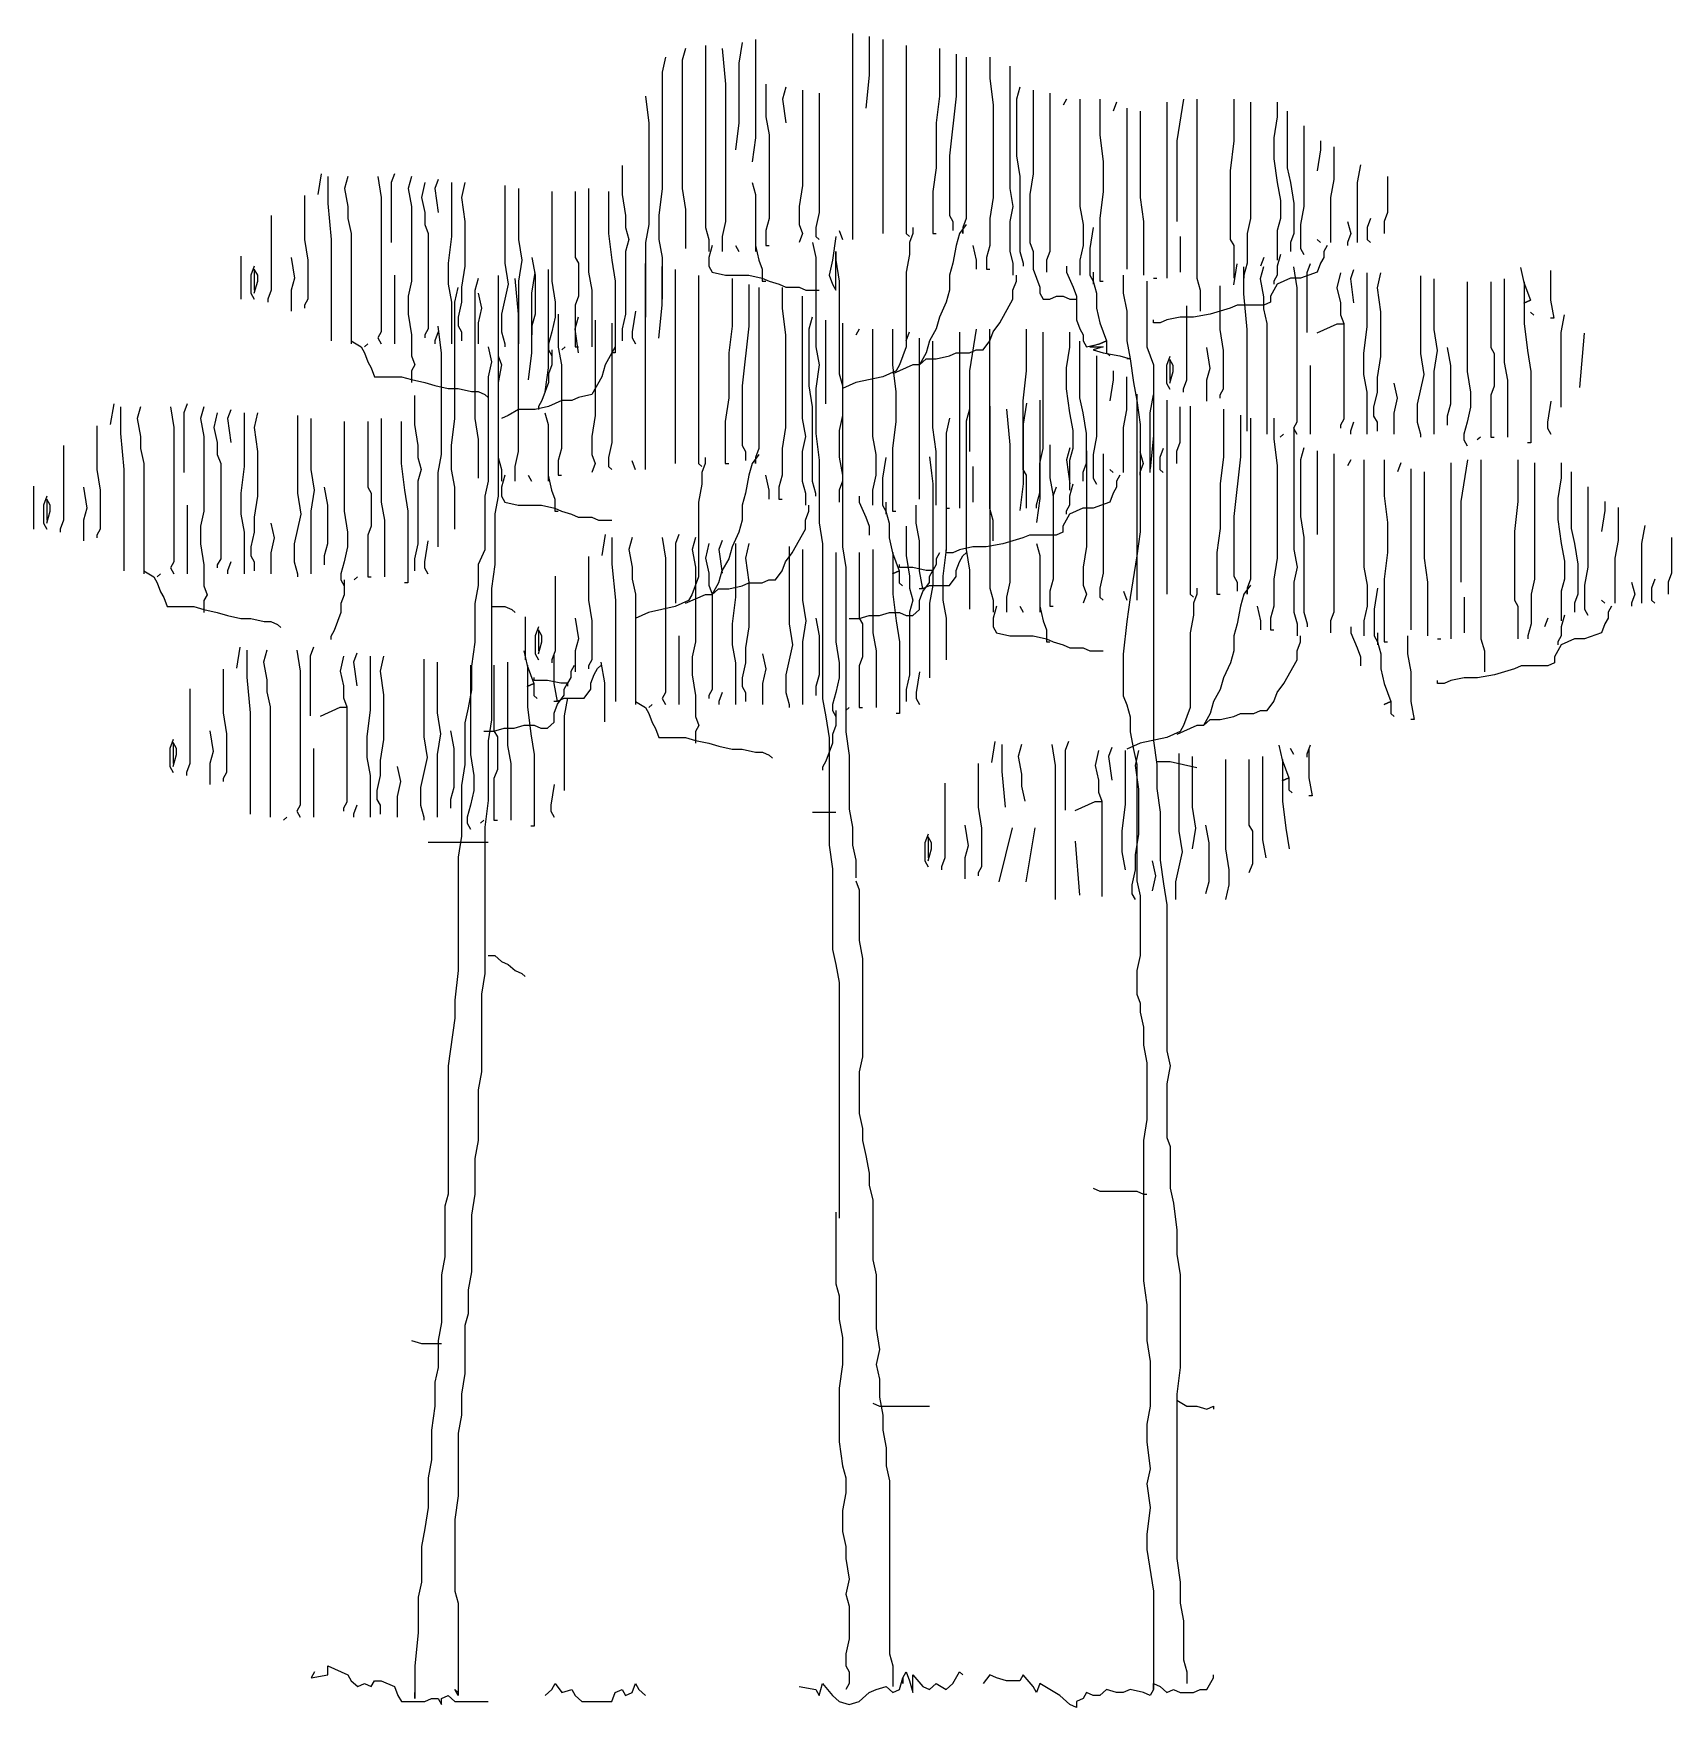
# Model space of a CAD drawing. Extents: x -7.6 to 7.2, y -0.1 to 15.
import ezdxf

# ---------------------------------------------------------------- set-up
doc = ezdxf.new("R2010")
doc.units = 0
doc.header["$LTSCALE"] = 100
doc.header["$MEASUREMENT"] = 0
doc.layers.add('P-ARVORE', color=2, linetype='CONTINUOUS')

msp = doc.modelspace()

# ---------------------------------------------------------------- linework, layer by layer
at = {"layer": 'P-ARVORE'}
for p, q in [((-0.183, 14.951), (-0.183, 13.099)), ((-0.033, 14.925), (-0.033, 14.576)), ((-1.688, 14.817), (-1.718, 14.71)), ((-1.507, 14.844), (-1.507, 13.206)), ((-1.357, 14.817), (-1.327, 14.495)), ((-1.176, 14.871), (-1.206, 14.683)), ((-1.056, 14.898), (-1.056, 14.012)), ((0.088, 14.898), (0.088, 13.152)), ((0.298, 14.844), (0.298, 13.152)), ((0.599, 14.817), (0.599, 14.388)), ((0.75, 14.764), (0.75, 14.388)), ((-1.718, 14.71), (-1.718, 13.555)), ((-1.206, 14.683), (-1.206, 14.146)), ((0.84, 14.737), (0.84, 13.287)), ((1.051, 14.737), (1.051, 14.549)), ((1.231, 14.656), (1.231, 13.555)), ((-1.327, 14.495), (-1.327, 13.26)), ((-0.965, 14.495), (-0.965, 14.2)), ((-0.785, 14.468), (-0.815, 14.361)), ((-0.033, 14.576), (-0.063, 14.28)), ((1.051, 14.549), (1.081, 14.307)), ((1.322, 14.468), (1.292, 14.361)), ((-2.049, 14.388), (-2.03, 14.241)), ((-0.815, 14.361), (-0.785, 14.146)), ((-0.634, 14.441), (-0.634, 13.582)), ((-0.484, 14.414), (-0.484, 13.34)), ((0.599, 14.388), (0.569, 14.146)), ((0.75, 14.388), (0.69, 13.85)), ((1.292, 14.361), (1.292, 13.85)), ((1.442, 14.441), (1.442, 13.689)), ((1.592, 14.414), (1.592, 12.991)), ((1.743, 14.361), (1.713, 14.307)), ((1.863, 14.361), (1.863, 13.394)), ((2.044, 14.361), (2.044, 14.038)), ((2.194, 14.334), (2.164, 14.253)), ((2.646, 14.334), (2.646, 12.75)), ((2.796, 14.361), (2.736, 13.985)), ((2.916, 14.361), (2.916, 12.776)), ((3.248, 14.361), (3.248, 13.985)), ((3.398, 14.334), (3.398, 13.287)), ((3.639, 14.334), (3.639, 14.2)), ((-2.03, 14.241), (-2.019, 14.146)), ((-0.965, 14.2), (-0.935, 14.038)), ((1.081, 14.307), (1.081, 13.475)), ((2.285, 14.28), (2.285, 12.83)), ((2.405, 14.253), (2.405, 13.475)), ((3.639, 14.2), (3.609, 14.012)), ((3.729, 14.253), (3.729, 13.743)), ((-2.019, 14.146), (-2.019, 13.233)), ((-1.206, 14.146), (-1.236, 13.904)), ((-1.056, 14.012), (-1.086, 13.797)), ((-0.935, 14.038), (-0.935, 13.287)), ((0.569, 14.146), (0.569, 13.743)), ((2.044, 14.038), (2.074, 13.797)), ((3.609, 14.012), (3.609, 13.824)), ((3.879, 14.119), (3.879, 13.394)), ((2.736, 13.985), (2.736, 13.26)), ((3.248, 13.985), (3.217, 13.716)), ((4.03, 13.904), (4, 13.716)), ((4.03, 13.985), (4.03, 13.904)), ((4.15, 13.931), (4.15, 13.636)), ((0.569, 13.743), (0.539, 13.528)), ((0.69, 13.85), (0.69, 13.313)), ((1.292, 13.85), (1.322, 13.663)), ((2.074, 13.797), (2.074, 13.528)), ((3.217, 13.716), (3.217, 13.099)), ((3.609, 13.824), (3.639, 13.609)), ((3.729, 13.743), (3.759, 13.609)), ((4.391, 13.77), (4.361, 13.609)), ((-4.968, 13.689), (-4.998, 13.501)), ((-4.908, 13.663), (-4.908, 13.421)), ((-4.727, 13.663), (-4.757, 13.555)), ((-4.456, 13.663), (-4.426, 13.475)), ((-4.306, 13.689), (-4.336, 13.609)), ((-4.336, 13.609), (-4.336, 13.072)), ((-4.035, 13.609), (-4.065, 13.475)), ((-3.914, 13.636), (-3.945, 13.555)), ((-3.794, 13.609), (-3.794, 13.125)), ((-3.674, 13.609), (-3.704, 13.475)), ((-3.313, 13.582), (-3.313, 12.884)), ((-1.086, 13.609), (-1.056, 13.501)), ((-0.634, 13.582), (-0.664, 13.394)), ((1.322, 13.663), (1.322, 12.991)), ((3.639, 13.609), (3.669, 13.448)), ((3.759, 13.609), (3.789, 13.421)), ((4.15, 13.636), (4.12, 13.475)), ((4.361, 13.609), (4.361, 13.072)), ((4.632, 13.663), (4.632, 13.34)), ((-5.118, 13.492), (-5.118, 13.099)), ((-4.908, 13.421), (-4.877, 13.099)), ((-4.757, 13.555), (-4.727, 13.394)), ((-4.426, 13.475), (-4.426, 12.266)), ((-4.065, 13.475), (-4.035, 13.34)), ((-3.945, 13.555), (-3.914, 13.34)), ((-3.704, 13.475), (-3.674, 13.26)), ((-3.192, 13.555), (-3.192, 13.099)), ((-2.891, 13.528), (-2.891, 12.723)), ((-2.681, 13.528), (-2.681, 12.937)), ((-2.56, 13.555), (-2.56, 12.803)), ((-2.38, 13.528), (-2.38, 13.152)), ((-1.718, 13.555), (-1.688, 13.367)), ((-1.056, 13.501), (-1.056, 12.991)), ((0.539, 13.528), (0.539, 13.152)), ((1.081, 13.475), (1.051, 13.287)), ((1.231, 13.555), (1.261, 13.394)), ((2.074, 13.528), (2.044, 13.287)), ((2.405, 13.475), (2.435, 13.26)), ((3.669, 13.448), (3.669, 13.287)), ((3.789, 13.421), (3.789, 13.152)), ((4.12, 13.475), (4.12, 13.072)), ((-5.419, 13.313), (-5.419, 13.287)), ((-5.419, 13.287), (-5.419, 12.642)), ((-4.727, 13.394), (-4.727, 13.287)), ((-4.727, 13.287), (-4.697, 13.152)), ((-4.035, 13.34), (-4.035, 13.233)), ((-3.674, 13.26), (-3.674, 12.857)), ((-1.688, 13.367), (-1.688, 13.018)), ((-1.327, 13.26), (-1.357, 13.125)), ((-0.935, 13.287), (-0.965, 13.179)), ((-0.664, 13.394), (-0.664, 13.233)), ((-0.484, 13.34), (-0.514, 13.206)), ((0.69, 13.313), (0.72, 13.26)), ((0.72, 13.26), (0.72, 13.179)), ((0.84, 13.287), (0.81, 13.206)), ((1.051, 13.287), (1.051, 13.045)), ((1.261, 13.394), (1.231, 13.26)), ((1.231, 13.26), (1.231, 12.991)), ((1.863, 13.394), (1.893, 13.233)), ((2.044, 13.287), (2.044, 12.723)), ((2.435, 13.26), (2.435, 12.776)), ((3.398, 13.287), (3.368, 13.152)), ((3.669, 13.287), (3.639, 13.179)), ((3.879, 13.394), (3.849, 13.233)), ((4.271, 13.26), (4.301, 13.152)), ((4.481, 13.287), (4.451, 13.206)), ((4.632, 13.34), (4.602, 13.26)), ((4.602, 13.26), (4.602, 13.152)), ((-4.697, 13.152), (-4.697, 12.159)), ((-4.035, 13.233), (-4.005, 13.152)), ((-4.005, 13.152), (-4.005, 12.293)), ((-3.794, 13.125), (-3.824, 12.884)), ((-2.38, 13.152), (-2.35, 12.911)), ((-2.019, 13.233), (-2.049, 13.072)), ((-1.507, 13.206), (-1.477, 13.099)), ((-1.357, 13.125), (-1.357, 12.991)), ((-0.965, 13.179), (-0.965, 13.045)), ((-0.664, 13.233), (-0.634, 13.152)), ((-0.634, 13.152), (-0.664, 13.072)), ((-0.514, 13.206), (-0.514, 13.125)), ((-0.514, 13.125), (-0.484, 13.099)), ((-0.303, 13.179), (-0.273, 13.099)), ((0.298, 13.152), (0.329, 13.125)), ((0.539, 13.152), (0.569, 13.152)), ((0.81, 13.206), (0.81, 13.152)), ((0.81, 13.152), (0.81, 13.179)), ((1.893, 13.233), (1.893, 13.045)), ((1.984, 13.206), (1.954, 13.018)), ((2.766, 13.125), (2.766, 12.803)), ((3.368, 13.152), (3.368, 12.884)), ((3.639, 13.179), (3.639, 12.911)), ((3.789, 13.152), (3.759, 13.072)), ((3.849, 13.233), (3.849, 13.018)), ((4.301, 13.152), (4.271, 13.072)), ((4.451, 13.206), (4.451, 13.099)), ((-5.118, 13.099), (-5.088, 12.911)), ((-4.877, 13.099), (-4.877, 12.186)), ((-3.192, 13.099), (-3.162, 12.911)), ((-2.049, 13.072), (-2.049, 12.4)), ((-1.477, 13.099), (-1.477, 12.991)), ((-1.236, 13.045), (-1.206, 12.991)), ((-1.056, 13.045), (-1.026, 12.911)), ((-0.965, 13.045), (-0.935, 13.045)), ((0.9, 13.045), (0.93, 12.911)), ((1.051, 13.045), (1.021, 12.937)), ((1.231, 12.991), (1.261, 12.884)), ((1.322, 12.991), (1.352, 12.884)), ((1.592, 12.991), (1.562, 12.911)), ((1.893, 13.045), (1.863, 12.911)), ((1.954, 13.018), (1.954, 12.776)), ((3.217, 13.099), (3.248, 13.045)), ((3.248, 13.045), (3.248, 12.75)), ((3.669, 12.964), (3.639, 12.857)), ((3.759, 13.072), (3.759, 12.991)), ((3.849, 13.018), (3.879, 12.964)), ((4, 13.099), (4.03, 13.072)), ((4.271, 13.072), (4.271, 13.045)), ((4.451, 13.099), (4.481, 13.072)), ((-5.69, 12.947), (-5.69, 12.562)), ((-5.57, 12.857), (-5.6, 12.776)), ((-5.57, 12.83), (-5.57, 12.642)), ((-5.539, 12.776), (-5.57, 12.83)), ((-5.239, 12.937), (-5.208, 12.75)), ((-5.088, 12.911), (-5.088, 12.562)), ((-3.824, 12.884), (-3.824, 12.696)), ((-3.674, 12.857), (-3.704, 12.669)), ((-3.313, 12.884), (-3.283, 12.696)), ((-3.162, 12.911), (-3.192, 12.723)), ((-3.072, 12.937), (-3.042, 12.776)), ((-2.923, 12.828), (-2.923, 11.942)), ((-2.681, 12.937), (-2.651, 12.884)), ((-2.651, 12.884), (-2.651, 12.588)), ((-2.35, 12.911), (-2.32, 12.723)), ((-2.051, 12.882), (-2.051, 11.029)), ((-1.9, 12.855), (-1.9, 12.506)), ((-1.78, 12.828), (-1.78, 11.083)), ((-1.026, 12.911), (-0.996, 12.83)), ((-0.996, 12.83), (-0.996, 12.723)), ((0.93, 12.911), (0.93, 12.83)), ((1.021, 12.937), (1.021, 12.83)), ((1.021, 12.83), (1.051, 12.83)), ((1.261, 12.884), (1.261, 12.776)), ((1.352, 12.884), (1.352, 12.857)), ((1.562, 12.911), (1.562, 12.803)), ((1.743, 12.857), (1.743, 12.803)), ((1.863, 12.911), (1.863, 12.776)), ((2.916, 12.83), (2.916, 12.75)), ((3.275, 12.878), (3.245, 12.69)), ((3.335, 12.851), (3.335, 12.609)), ((3.368, 12.884), (3.338, 12.776)), ((3.515, 12.851), (3.485, 12.744)), ((3.518, 12.937), (3.488, 12.857)), ((3.639, 12.857), (3.639, 12.776)), ((3.786, 12.851), (3.816, 12.663)), ((3.937, 12.878), (3.907, 12.797)), ((4.328, 12.824), (4.298, 12.744)), ((5.83, 12.846), (5.86, 12.712)), ((6.101, 12.819), (6.101, 12.551)), ((-5.6, 12.776), (-5.6, 12.615)), ((-5.57, 12.615), (-5.539, 12.723)), ((-5.539, 12.723), (-5.539, 12.776)), ((-5.208, 12.75), (-5.239, 12.642)), ((-4.306, 12.776), (-4.306, 12.159)), ((-3.824, 12.696), (-3.794, 12.535)), ((-3.704, 12.669), (-3.704, 12.535)), ((-3.555, 12.748), (-3.585, 12.64)), ((-3.375, 12.775), (-3.375, 11.137)), ((-3.283, 12.696), (-3.343, 12.427)), ((-3.224, 12.748), (-3.194, 12.426)), ((-3.192, 12.723), (-3.192, 12.159)), ((-3.044, 12.802), (-3.074, 12.614)), ((-3.042, 12.776), (-3.042, 12.427)), ((-2.891, 12.723), (-2.861, 12.535)), ((-2.56, 12.803), (-2.53, 12.642)), ((-2.32, 12.723), (-2.32, 12.078)), ((-1.569, 12.775), (-1.569, 11.083)), ((-1.268, 12.748), (-1.268, 12.318)), ((-1.118, 12.694), (-1.118, 12.318)), ((-1.028, 12.667), (-1.028, 11.217)), ((-0.996, 12.723), (-0.965, 12.723)), ((-0.817, 12.667), (-0.817, 12.479)), ((1.743, 12.803), (1.803, 12.669)), ((1.803, 12.669), (1.833, 12.588)), ((1.954, 12.776), (1.984, 12.723)), ((1.984, 12.803), (1.984, 12.723)), ((1.984, 12.723), (1.984, 12.696)), ((1.984, 12.723), (2.014, 12.615)), ((2.044, 12.723), (2.074, 12.723)), ((2.254, 12.776), (2.254, 12.615)), ((2.525, 12.75), (2.555, 12.75)), ((2.916, 12.75), (2.947, 12.642)), ((3.124, 12.68), (3.124, 12.287)), ((3.338, 12.776), (3.338, 12.75)), ((3.485, 12.744), (3.515, 12.582)), ((3.639, 12.776), (3.609, 12.723)), ((3.609, 12.723), (3.609, 12.696)), ((3.816, 12.663), (3.816, 11.455)), ((3.907, 12.797), (3.907, 12.26)), ((4.208, 12.797), (4.177, 12.663)), ((4.177, 12.663), (4.208, 12.529)), ((4.298, 12.744), (4.328, 12.529)), ((4.448, 12.797), (4.448, 12.314)), ((4.569, 12.797), (4.539, 12.663)), ((4.539, 12.663), (4.569, 12.448)), ((4.93, 12.77), (4.93, 12.072)), ((5.05, 12.744), (5.05, 12.287)), ((5.351, 12.717), (5.351, 11.911)), ((5.562, 12.717), (5.562, 12.126)), ((5.682, 12.744), (5.682, 11.992)), ((5.86, 12.712), (5.921, 12.551)), ((5.863, 12.717), (5.863, 12.341)), ((-5.6, 12.615), (-5.57, 12.562)), ((-5.419, 12.642), (-5.449, 12.562)), ((-5.449, 12.562), (-5.449, 12.535)), ((-5.239, 12.642), (-5.239, 12.454)), ((-5.088, 12.562), (-5.118, 12.508)), ((-5.118, 12.508), (-5.118, 12.481)), ((-3.794, 12.535), (-3.794, 12.159)), ((-3.704, 12.535), (-3.734, 12.4)), ((-3.585, 12.64), (-3.585, 11.486)), ((-3.553, 12.615), (-3.523, 12.481)), ((-3.074, 12.614), (-3.074, 12.077)), ((-2.861, 12.535), (-2.861, 12.4)), ((-2.651, 12.588), (-2.681, 12.508)), ((-2.681, 12.508), (-2.681, 12.132)), ((-2.53, 12.642), (-2.53, 12.132)), ((-1.9, 12.506), (-1.93, 12.211)), ((-0.636, 12.587), (-0.636, 11.486)), ((1.833, 12.588), (1.833, 12.508)), ((2.014, 12.615), (2.014, 12.481)), ((2.254, 12.615), (2.285, 12.454)), ((2.947, 12.642), (2.947, 12.454)), ((3.335, 12.609), (3.365, 12.287)), ((3.515, 12.582), (3.515, 12.475)), ((4.208, 12.529), (4.208, 12.421)), ((5.921, 12.551), (5.86, 12.524)), ((5.86, 12.524), (5.921, 12.551)), ((6.101, 12.551), (6.131, 12.39)), ((-3.734, 12.4), (-3.734, 12.32)), ((-3.523, 12.481), (-3.553, 12.347)), ((-3.343, 12.427), (-3.343, 12.266)), ((-3.194, 12.426), (-3.194, 11.19)), ((-3.042, 12.427), (-3.072, 12.32)), ((-2.861, 12.4), (-2.891, 12.266)), ((-2.833, 12.426), (-2.833, 12.13)), ((-2.653, 12.399), (-2.683, 12.291)), ((-2.502, 12.372), (-2.502, 11.513)), ((-2.139, 12.454), (-2.169, 12.266)), ((-0.817, 12.479), (-0.787, 12.238)), ((-0.546, 12.399), (-0.576, 12.291)), ((-0.426, 12.372), (-0.426, 11.62)), ((2.014, 12.481), (2.044, 12.347)), ((2.285, 12.454), (2.285, 12.186)), ((2.823, 12.502), (2.823, 12.476)), ((2.823, 12.476), (2.823, 11.831)), ((3.515, 12.475), (3.545, 12.341)), ((4.208, 12.421), (4.238, 12.341)), ((4.569, 12.448), (4.569, 12.045)), ((5.921, 12.443), (5.951, 12.417)), ((6.131, 12.39), (6.101, 12.39)), ((6.224, 12.421), (6.194, 12.26)), ((-4.426, 12.266), (-4.456, 12.212)), ((-4.456, 12.212), (-4.426, 12.159)), ((-4.005, 12.293), (-4.035, 12.239)), ((-4.035, 12.239), (-4.035, 12.212)), ((-3.914, 12.266), (-3.945, 12.186)), ((-3.916, 12.318), (-3.898, 12.171)), ((-3.734, 12.32), (-3.704, 12.266)), ((-3.704, 12.266), (-3.704, 12.186)), ((-3.553, 12.347), (-3.553, 12.159)), ((-3.343, 12.266), (-3.313, 12.159)), ((-3.072, 12.32), (-3.072, 12.239)), ((-2.891, 12.266), (-2.921, 12.159)), ((-2.683, 12.291), (-2.653, 12.077)), ((-2.352, 12.345), (-2.352, 11.271)), ((-2.169, 12.266), (-2.169, 12.212)), ((-2.169, 12.212), (-2.139, 12.159)), ((-1.268, 12.318), (-1.298, 12.077)), ((-1.118, 12.318), (-1.178, 11.781)), ((-0.787, 12.238), (-0.787, 11.405)), ((-0.576, 12.291), (-0.576, 11.781)), ((-0.275, 12.345), (-0.275, 10.922)), ((-0.125, 12.291), (-0.155, 12.238)), ((-0.004, 12.291), (-0.004, 11.325)), ((0.176, 12.291), (0.176, 11.969)), ((0.327, 12.265), (0.296, 12.184)), ((0.417, 12.211), (0.417, 10.761)), ((0.778, 12.265), (0.778, 10.68)), ((0.928, 12.291), (0.868, 11.915)), ((1.049, 12.291), (1.049, 10.707)), ((1.38, 12.291), (1.38, 11.915)), ((1.53, 12.265), (1.53, 11.217)), ((1.771, 12.265), (1.771, 12.13)), ((2.044, 12.347), (2.104, 12.186)), ((3.124, 12.287), (3.154, 12.099)), ((3.365, 12.287), (3.365, 11.374)), ((3.545, 12.341), (3.545, 11.347)), ((4.175, 12.336), (3.995, 12.255)), ((4.235, 12.336), (4.175, 12.336)), ((4.238, 12.341), (4.238, 11.482)), ((4.448, 12.314), (4.418, 12.072)), ((5.05, 12.287), (5.08, 12.099)), ((5.863, 12.341), (5.893, 12.099)), ((6.194, 12.26), (6.194, 11.589)), ((-4.546, 12.159), (-4.577, 12.132)), ((-3.945, 12.186), (-3.945, 12.159)), ((-3.898, 12.171), (-3.886, 12.077)), ((-3.886, 12.077), (-3.886, 11.164)), ((-3.313, 12.159), (-3.313, 12.132)), ((-3.074, 12.077), (-3.104, 11.835)), ((-2.921, 12.159), (-2.921, 12.105)), ((-2.921, 12.105), (-2.891, 12.051)), ((-2.833, 12.13), (-2.803, 11.969)), ((-2.771, 12.132), (-2.801, 12.105)), ((-2.681, 12.132), (-2.651, 12.132)), ((-2.32, 12.078), (-2.35, 12.078)), ((-1.298, 12.077), (-1.298, 11.674)), ((0.537, 12.184), (0.537, 11.405)), ((1.771, 12.13), (1.741, 11.942)), ((1.861, 12.184), (1.861, 11.674)), ((2.104, 12.186), (2.044, 12.159)), ((2.044, 12.159), (2.104, 12.186)), ((2.104, 12.186), (2.104, 12.078)), ((2.104, 12.078), (2.134, 12.051)), ((2.285, 12.186), (2.315, 12.024)), ((3.004, 12.126), (3.034, 11.938)), ((3.154, 12.099), (3.154, 11.75)), ((4.418, 12.072), (4.418, 11.884)), ((4.93, 12.072), (4.96, 11.884)), ((5.08, 12.099), (5.05, 11.911)), ((5.17, 12.126), (5.201, 11.965)), ((5.562, 12.126), (5.592, 12.072)), ((5.592, 12.072), (5.592, 11.777)), ((5.893, 12.099), (5.923, 11.911)), ((-2.923, 11.942), (-2.954, 11.727)), ((-2.803, 11.969), (-2.803, 11.217)), ((0.176, 11.969), (0.206, 11.727)), ((0.359, 11.971), (0.178, 11.89)), ((0.419, 11.971), (0.359, 11.971)), ((0.868, 11.915), (0.868, 11.19)), ((1.38, 11.915), (1.35, 11.647)), ((1.741, 11.942), (1.741, 11.754)), ((2.012, 12.05), (2.012, 11.325)), ((2.162, 11.915), (2.162, 11.835)), ((2.315, 12.024), (2.285, 12.024)), ((2.673, 12.045), (2.643, 11.965)), ((2.643, 11.965), (2.643, 11.804)), ((2.673, 12.019), (2.673, 11.831)), ((2.703, 11.965), (2.673, 12.019)), ((2.673, 11.804), (2.703, 11.911)), ((2.703, 11.911), (2.703, 11.965)), ((3.034, 11.938), (3.004, 11.831)), ((3.937, 11.965), (3.937, 11.347)), ((4.569, 12.045), (4.539, 11.857)), ((5.05, 11.911), (5.05, 11.347)), ((5.201, 11.965), (5.201, 11.616)), ((5.351, 11.911), (5.381, 11.723)), ((5.682, 11.992), (5.712, 11.831)), ((5.923, 11.911), (5.923, 11.267)), ((-1.178, 11.781), (-1.178, 11.244)), ((-0.576, 11.781), (-0.546, 11.593)), ((1.741, 11.754), (1.771, 11.539)), ((2.162, 11.835), (2.132, 11.647)), ((2.283, 11.862), (2.283, 11.566)), ((2.643, 11.804), (2.673, 11.75)), ((2.823, 11.831), (2.793, 11.75)), ((3.004, 11.831), (3.004, 11.643)), ((4.418, 11.884), (4.448, 11.723)), ((4.539, 11.857), (4.539, 11.723)), ((4.689, 11.804), (4.719, 11.669)), ((4.96, 11.884), (4.9, 11.616)), ((5.592, 11.777), (5.562, 11.696)), ((5.712, 11.831), (5.712, 11.32)), ((-6.835, 11.62), (-6.866, 11.432)), ((-6.173, 11.62), (-6.204, 11.539)), ((-1.298, 11.674), (-1.329, 11.459)), ((0.206, 11.727), (0.206, 11.459)), ((1.35, 11.647), (1.35, 11.029)), ((1.382, 11.625), (1.352, 11.437)), ((1.502, 11.652), (1.502, 10.766)), ((1.861, 11.674), (1.891, 11.539)), ((2.375, 11.705), (2.375, 9.853)), ((2.523, 11.701), (2.493, 11.539)), ((2.525, 11.679), (2.525, 11.33)), ((2.646, 11.652), (2.646, 9.906)), ((2.793, 11.75), (2.793, 11.723)), ((3.154, 11.75), (3.124, 11.696)), ((3.124, 11.696), (3.124, 11.669)), ((4.448, 11.723), (4.448, 11.347)), ((4.539, 11.723), (4.508, 11.589)), ((4.719, 11.669), (4.689, 11.535)), ((4.9, 11.616), (4.9, 11.455)), ((5.201, 11.616), (5.17, 11.508)), ((5.381, 11.723), (5.381, 11.589)), ((5.562, 11.696), (5.562, 11.32)), ((6.103, 11.643), (6.073, 11.455)), ((-6.775, 11.593), (-6.775, 11.352)), ((-6.595, 11.593), (-6.625, 11.486)), ((-6.625, 11.486), (-6.595, 11.325)), ((-6.324, 11.593), (-6.294, 11.405)), ((-6.204, 11.539), (-6.204, 11.002)), ((-5.903, 11.539), (-5.933, 11.405)), ((-5.782, 11.566), (-5.812, 11.486)), ((-5.812, 11.486), (-5.782, 11.271)), ((-5.662, 11.539), (-5.662, 11.056)), ((-5.541, 11.539), (-5.572, 11.405)), ((-5.18, 11.513), (-5.18, 10.814)), ((-5.06, 11.486), (-5.06, 11.029)), ((-4.759, 11.459), (-4.759, 10.653)), ((-4.548, 11.459), (-4.548, 10.868)), ((-4.428, 11.486), (-4.428, 10.734)), ((-4.247, 11.459), (-4.247, 11.083)), ((-3.585, 11.486), (-3.555, 11.298)), ((-2.954, 11.539), (-2.923, 11.432)), ((-2.502, 11.513), (-2.532, 11.325)), ((-1.329, 11.459), (-1.329, 11.083)), ((-0.636, 11.486), (-0.606, 11.325)), ((-0.546, 11.593), (-0.546, 10.922)), ((0.206, 11.459), (0.176, 11.217)), ((0.87, 11.571), (0.84, 11.464)), ((0.84, 11.464), (0.84, 10.309)), ((1.051, 11.598), (1.051, 9.96)), ((1.201, 11.571), (1.231, 11.249)), ((1.771, 11.539), (1.801, 11.378)), ((1.891, 11.539), (1.921, 11.352)), ((2.283, 11.566), (2.252, 11.405)), ((2.493, 11.539), (2.493, 11.002)), ((2.764, 11.593), (2.764, 11.271)), ((2.856, 11.598), (2.856, 9.906)), ((3.157, 11.571), (3.157, 11.142)), ((3.308, 11.517), (3.308, 11.142)), ((3.398, 11.491), (3.398, 10.041)), ((3.609, 11.491), (3.609, 11.303)), ((3.816, 11.455), (3.786, 11.401)), ((4.238, 11.482), (4.208, 11.428)), ((4.328, 11.455), (4.298, 11.374)), ((4.508, 11.589), (4.508, 11.508)), ((4.508, 11.508), (4.539, 11.455)), ((4.539, 11.455), (4.539, 11.374)), ((4.689, 11.535), (4.689, 11.347)), ((4.9, 11.455), (4.93, 11.347)), ((5.17, 11.508), (5.17, 11.428)), ((5.351, 11.455), (5.321, 11.347)), ((5.381, 11.589), (5.351, 11.455)), ((6.073, 11.455), (6.073, 11.401)), ((-6.986, 11.422), (-6.986, 11.029)), ((-6.775, 11.352), (-6.745, 11.029)), ((-6.595, 11.325), (-6.595, 11.217)), ((-6.294, 11.405), (-6.294, 10.197)), ((-5.933, 11.405), (-5.903, 11.271)), ((-5.572, 11.405), (-5.541, 11.19)), ((-2.923, 11.432), (-2.923, 10.922)), ((-2.532, 11.325), (-2.532, 11.164)), ((-0.787, 11.405), (-0.817, 11.217)), ((-0.606, 11.325), (-0.636, 11.19)), ((-0.004, 11.325), (0.026, 11.164)), ((0.537, 11.405), (0.567, 11.19)), ((1.352, 11.437), (1.352, 10.9)), ((1.801, 11.378), (1.801, 11.217)), ((1.921, 11.352), (1.921, 11.083)), ((2.012, 11.325), (1.982, 11.164)), ((2.252, 11.405), (2.252, 11.002)), ((2.525, 11.33), (2.495, 11.034)), ((3.609, 11.303), (3.639, 11.061)), ((3.696, 11.347), (3.666, 11.32)), ((3.786, 11.401), (3.816, 11.347)), ((3.789, 11.41), (3.789, 10.309)), ((4.208, 11.428), (4.208, 11.401)), ((4.298, 11.374), (4.298, 11.347)), ((4.93, 11.347), (4.93, 11.32)), ((5.321, 11.347), (5.321, 11.294)), ((5.471, 11.32), (5.441, 11.294)), ((5.562, 11.32), (5.592, 11.32)), ((6.073, 11.401), (6.103, 11.347)), ((-7.287, 11.244), (-7.287, 11.218)), ((-7.287, 11.218), (-7.287, 10.573)), ((-6.595, 11.217), (-6.565, 11.083)), ((-5.903, 11.271), (-5.903, 11.164)), ((-5.903, 11.164), (-5.872, 11.083)), ((-5.541, 11.19), (-5.541, 10.788)), ((-3.886, 11.164), (-3.916, 11.002)), ((-3.555, 11.298), (-3.555, 10.949)), ((-3.194, 11.19), (-3.224, 11.056)), ((-2.803, 11.217), (-2.833, 11.11)), ((-2.532, 11.164), (-2.502, 11.083)), ((-2.352, 11.271), (-2.382, 11.137)), ((-1.178, 11.244), (-1.148, 11.19)), ((-1.148, 11.19), (-1.148, 11.11)), ((-1.028, 11.217), (-1.058, 11.137)), ((-0.817, 11.217), (-0.817, 10.976)), ((-0.636, 11.19), (-0.636, 10.922)), ((0.026, 11.164), (0.026, 10.976)), ((0.176, 11.217), (0.176, 10.653)), ((0.567, 11.19), (0.567, 10.707)), ((1.231, 11.249), (1.231, 10.014)), ((1.53, 11.217), (1.5, 11.083)), ((1.593, 11.249), (1.593, 10.954)), ((1.773, 11.222), (1.743, 11.115)), ((1.801, 11.217), (1.771, 11.11)), ((1.924, 11.195), (1.924, 10.336)), ((1.982, 11.164), (1.982, 10.949)), ((2.074, 11.168), (2.074, 10.094)), ((2.403, 11.19), (2.433, 11.083)), ((2.614, 11.217), (2.583, 11.137)), ((2.764, 11.271), (2.734, 11.19)), ((2.734, 11.19), (2.734, 11.083)), ((3.88, 11.222), (3.849, 11.115)), ((4, 11.195), (4, 10.443)), ((4.15, 11.168), (4.15, 9.745)), ((5.321, 11.294), (5.351, 11.24)), ((5.923, 11.267), (5.893, 11.267)), ((-6.986, 11.029), (-6.956, 10.841)), ((-6.745, 11.029), (-6.745, 10.116)), ((-6.565, 11.083), (-6.565, 10.089)), ((-5.872, 11.083), (-5.872, 10.224)), ((-5.662, 11.056), (-5.692, 10.814)), ((-5.06, 11.029), (-5.03, 10.841)), ((-4.247, 11.083), (-4.217, 10.841)), ((-3.916, 11.002), (-3.916, 10.331)), ((-3.375, 11.137), (-3.345, 11.029)), ((-3.345, 11.029), (-3.345, 10.922)), ((-3.224, 11.056), (-3.224, 10.922)), ((-2.833, 11.11), (-2.833, 10.976)), ((-2.502, 11.083), (-2.532, 11.002)), ((-2.382, 11.137), (-2.382, 11.056)), ((-2.382, 11.056), (-2.352, 11.029)), ((-2.171, 11.11), (-2.141, 11.029)), ((-1.569, 11.083), (-1.539, 11.056)), ((-1.329, 11.083), (-1.298, 11.083)), ((-1.058, 11.137), (-1.058, 11.083)), ((-1.058, 11.083), (-1.058, 11.11)), ((0.116, 11.137), (0.086, 10.949)), ((0.509, 11.142), (0.528, 10.995)), ((0.898, 11.056), (0.898, 10.734)), ((1.35, 11.029), (1.38, 10.976)), ((1.5, 11.083), (1.5, 10.814)), ((1.743, 11.115), (1.773, 10.9)), ((1.771, 11.11), (1.771, 10.841)), ((1.921, 11.083), (1.891, 11.002)), ((1.891, 11.002), (1.891, 10.922)), ((2.132, 11.029), (2.162, 11.002)), ((2.433, 11.083), (2.403, 11.002)), ((2.403, 11.002), (2.403, 10.976)), ((2.583, 11.137), (2.583, 11.029)), ((2.583, 11.029), (2.614, 11.002)), ((3.157, 11.142), (3.127, 10.9)), ((3.308, 11.142), (3.248, 10.604)), ((3.639, 11.061), (3.639, 10.229)), ((3.849, 11.115), (3.849, 10.604)), ((4.301, 11.115), (4.271, 11.061)), ((4.421, 11.115), (4.421, 10.148)), ((4.602, 11.115), (4.602, 10.792)), ((4.752, 11.088), (4.722, 11.007)), ((4.843, 11.034), (4.843, 9.584)), ((4.963, 11.007), (4.963, 10.229)), ((5.204, 11.088), (5.204, 9.503)), ((5.354, 11.115), (5.294, 10.739)), ((5.474, 11.115), (5.474, 9.53)), ((5.805, 11.115), (5.805, 10.739)), ((5.956, 11.088), (5.956, 10.041)), ((6.197, 11.088), (6.197, 10.954)), ((6.287, 11.007), (6.287, 10.497)), ((-7.558, 10.878), (-7.558, 10.492)), ((-7.106, 10.868), (-7.076, 10.68)), ((-4.94, 10.868), (-4.91, 10.707)), ((-4.548, 10.868), (-4.518, 10.814)), ((-3.104, 10.976), (-3.074, 10.922)), ((-2.923, 10.976), (-2.893, 10.841)), ((-2.833, 10.976), (-2.803, 10.976)), ((-0.967, 10.976), (-0.937, 10.841)), ((-0.817, 10.976), (-0.847, 10.868)), ((-0.847, 10.868), (-0.847, 10.761)), ((-0.636, 10.922), (-0.606, 10.814)), ((-0.546, 10.922), (-0.516, 10.814)), ((-0.275, 10.922), (-0.305, 10.841)), ((0.026, 10.976), (-0.004, 10.841)), ((0.086, 10.949), (0.086, 10.707)), ((0.528, 10.995), (0.539, 10.9)), ((0.539, 10.9), (0.539, 9.987)), ((1.352, 10.9), (1.322, 10.658)), ((1.38, 10.976), (1.38, 10.68)), ((1.593, 10.954), (1.623, 10.792)), ((1.651, 10.868), (1.621, 10.788)), ((1.801, 10.895), (1.771, 10.788)), ((1.982, 10.949), (2.012, 10.895)), ((3.127, 10.9), (3.127, 10.497)), ((6.197, 10.954), (6.167, 10.766)), ((6.437, 10.873), (6.437, 10.148)), ((-7.437, 10.788), (-7.467, 10.707)), ((-7.467, 10.707), (-7.467, 10.546)), ((-7.407, 10.707), (-7.437, 10.761)), ((-7.437, 10.761), (-7.437, 10.573)), ((-7.407, 10.653), (-7.407, 10.707)), ((-6.956, 10.841), (-6.956, 10.492)), ((-6.173, 10.707), (-6.173, 10.089)), ((-5.692, 10.814), (-5.692, 10.626)), ((-5.541, 10.788), (-5.572, 10.6)), ((-5.18, 10.814), (-5.15, 10.626)), ((-5.03, 10.841), (-5.06, 10.653)), ((-4.91, 10.707), (-4.91, 10.358)), ((-4.518, 10.814), (-4.518, 10.519)), ((-4.428, 10.734), (-4.398, 10.573)), ((-4.217, 10.841), (-4.187, 10.653)), ((-2.893, 10.841), (-2.863, 10.761)), ((-2.863, 10.761), (-2.863, 10.653)), ((-0.937, 10.841), (-0.937, 10.761)), ((-0.847, 10.761), (-0.817, 10.761)), ((-0.606, 10.814), (-0.606, 10.707)), ((-0.516, 10.814), (-0.516, 10.788)), ((-0.305, 10.841), (-0.305, 10.734)), ((-0.125, 10.788), (-0.125, 10.734)), ((-0.125, 10.734), (-0.065, 10.6)), ((-0.004, 10.841), (-0.004, 10.707)), ((0.086, 10.707), (0.116, 10.653)), ((0.116, 10.734), (0.116, 10.653)), ((0.387, 10.707), (0.387, 10.546)), ((1.049, 10.761), (1.049, 10.68)), ((1.5, 10.814), (1.47, 10.707)), ((1.47, 10.707), (1.47, 10.68)), ((1.502, 10.766), (1.472, 10.551)), ((1.623, 10.792), (1.623, 10.041)), ((1.771, 10.707), (1.741, 10.653)), ((1.771, 10.788), (1.771, 10.707)), ((4.602, 10.792), (4.632, 10.551)), ((5.294, 10.739), (5.294, 10.014)), ((5.805, 10.739), (5.775, 10.47)), ((6.167, 10.766), (6.167, 10.578)), ((6.588, 10.739), (6.588, 10.658)), ((-7.467, 10.546), (-7.437, 10.492)), ((-7.437, 10.546), (-7.407, 10.653)), ((-7.287, 10.573), (-7.317, 10.492)), ((-7.076, 10.68), (-7.106, 10.573)), ((-7.106, 10.573), (-7.106, 10.385)), ((-5.692, 10.626), (-5.662, 10.465)), ((-5.572, 10.6), (-5.572, 10.465)), ((-5.421, 10.546), (-5.391, 10.412)), ((-5.15, 10.626), (-5.21, 10.358)), ((-5.06, 10.653), (-5.06, 10.089)), ((-4.759, 10.653), (-4.729, 10.465)), ((-4.398, 10.573), (-4.398, 10.063)), ((-4.187, 10.653), (-4.187, 10.009)), ((-2.863, 10.653), (-2.833, 10.653)), ((-0.065, 10.6), (-0.035, 10.519)), ((0.116, 10.653), (0.146, 10.546)), ((0.116, 10.653), (0.116, 10.626)), ((0.146, 10.546), (0.146, 10.412)), ((0.176, 10.653), (0.206, 10.653)), ((0.387, 10.546), (0.417, 10.385)), ((0.658, 10.68), (0.688, 10.68)), ((1.049, 10.68), (1.079, 10.573)), ((1.079, 10.573), (1.079, 10.385)), ((1.741, 10.653), (1.741, 10.626)), ((3.248, 10.604), (3.248, 10.067)), ((3.849, 10.604), (3.88, 10.416)), ((4.632, 10.551), (4.632, 10.282)), ((6.167, 10.578), (6.197, 10.363)), ((6.588, 10.658), (6.558, 10.47)), ((6.708, 10.685), (6.708, 10.39)), ((-7.317, 10.492), (-7.317, 10.465)), ((-6.956, 10.492), (-6.986, 10.438)), ((-6.986, 10.438), (-6.986, 10.412)), ((-5.662, 10.465), (-5.662, 10.089)), ((-5.572, 10.465), (-5.602, 10.331)), ((-5.391, 10.412), (-5.421, 10.277)), ((-4.729, 10.465), (-4.729, 10.331)), ((-4.518, 10.519), (-4.548, 10.438)), ((-4.548, 10.438), (-4.548, 10.063)), ((-2.41, 10.443), (-2.44, 10.255)), ((-2.35, 10.416), (-2.35, 10.175)), ((-2.169, 10.416), (-2.199, 10.309)), ((-1.898, 10.416), (-1.868, 10.229)), ((-1.748, 10.443), (-1.778, 10.363)), ((-0.035, 10.519), (-0.035, 10.438)), ((0.146, 10.412), (0.176, 10.277)), ((3.127, 10.497), (3.097, 10.282)), ((3.88, 10.416), (3.88, 9.745)), ((5.775, 10.47), (5.775, 9.853)), ((6.287, 10.497), (6.317, 10.363)), ((6.949, 10.524), (6.919, 10.363)), ((7.19, 10.416), (7.19, 10.094)), ((-5.602, 10.331), (-5.602, 10.251)), ((-5.602, 10.251), (-5.572, 10.197)), ((-5.421, 10.277), (-5.421, 10.089)), ((-5.21, 10.358), (-5.21, 10.197)), ((-4.91, 10.358), (-4.94, 10.251)), ((-4.94, 10.251), (-4.94, 10.17)), ((-4.729, 10.331), (-4.759, 10.197)), ((-4.007, 10.385), (-4.037, 10.197)), ((-2.56, 10.246), (-2.56, 9.853)), ((-2.199, 10.309), (-2.169, 10.148)), ((-1.778, 10.363), (-1.778, 9.826)), ((-1.477, 10.363), (-1.507, 10.229)), ((-1.357, 10.39), (-1.387, 10.309)), ((-1.387, 10.309), (-1.357, 10.094)), ((-1.236, 10.363), (-1.236, 9.879)), ((-1.116, 10.363), (-1.146, 10.229)), ((-0.755, 10.336), (-0.755, 9.638)), ((-0.634, 10.309), (-0.634, 9.853)), ((-0.333, 10.282), (-0.333, 9.477)), ((-0.123, 10.282), (-0.123, 9.691)), ((-0.002, 10.309), (-0.002, 9.557)), ((0.176, 10.277), (0.236, 10.116)), ((0.178, 10.282), (0.178, 9.906)), ((0.417, 10.385), (0.417, 10.116)), ((0.84, 10.309), (0.87, 10.121)), ((1.472, 10.363), (1.502, 10.255)), ((1.502, 10.255), (1.502, 9.745)), ((1.924, 10.336), (1.893, 10.148)), ((3.097, 10.282), (3.097, 9.906)), ((3.789, 10.309), (3.819, 10.148)), ((4.632, 10.282), (4.602, 10.041)), ((6.197, 10.363), (6.227, 10.202)), ((6.317, 10.363), (6.347, 10.175)), ((6.708, 10.39), (6.678, 10.229)), ((6.919, 10.363), (6.919, 9.826)), ((-6.294, 10.197), (-6.324, 10.143)), ((-6.324, 10.143), (-6.294, 10.089)), ((-5.872, 10.224), (-5.903, 10.17)), ((-5.903, 10.17), (-5.903, 10.143)), ((-5.782, 10.197), (-5.812, 10.116)), ((-5.812, 10.116), (-5.812, 10.089)), ((-5.572, 10.197), (-5.572, 10.116)), ((-5.21, 10.197), (-5.18, 10.089)), ((-4.759, 10.197), (-4.789, 10.089)), ((-4.037, 10.197), (-4.037, 10.143)), ((-4.037, 10.143), (-4.007, 10.089)), ((-2.35, 10.175), (-2.319, 9.853)), ((-2.169, 10.148), (-2.169, 10.041)), ((-1.868, 10.229), (-1.868, 9.02)), ((-1.507, 10.229), (-1.477, 10.094)), ((-1.477, 10.094), (-1.477, 9.987)), ((-1.146, 10.229), (-1.116, 10.014)), ((0.176, 10.089), (0.236, 10.116)), ((0.236, 10.116), (0.176, 10.089)), ((0.236, 10.116), (0.236, 10.009)), ((0.417, 10.116), (0.447, 9.955)), ((0.87, 10.121), (0.87, 9.772)), ((1.893, 10.148), (1.893, 9.987)), ((2.074, 10.094), (2.044, 9.96)), ((3.639, 10.229), (3.609, 10.041)), ((3.819, 10.148), (3.789, 10.014)), ((4.421, 10.148), (4.451, 9.987)), ((4.963, 10.229), (4.993, 10.014)), ((6.227, 10.202), (6.227, 10.041)), ((6.347, 10.175), (6.347, 9.906)), ((6.437, 10.148), (6.407, 9.987)), ((6.678, 10.229), (6.678, 9.826)), ((7.19, 10.094), (7.16, 10.014)), ((-6.414, 10.089), (-6.444, 10.063)), ((-5.18, 10.089), (-5.18, 10.063)), ((-4.789, 10.089), (-4.789, 10.036)), ((-4.789, 10.036), (-4.759, 9.982)), ((-4.639, 10.063), (-4.669, 10.036)), ((-4.548, 10.063), (-4.518, 10.063)), ((-4.187, 10.009), (-4.217, 10.009)), ((-2.861, 10.067), (-2.861, 10.041)), ((-2.861, 10.041), (-2.861, 9.396)), ((-2.169, 10.041), (-2.139, 9.906)), ((-1.477, 9.987), (-1.447, 9.906)), ((-1.116, 10.014), (-1.116, 9.611)), ((0.236, 10.009), (0.266, 9.982)), ((0.447, 9.955), (0.417, 9.955)), ((0.539, 9.987), (0.509, 9.826)), ((1.051, 9.96), (1.081, 9.853)), ((1.231, 10.014), (1.201, 9.879)), ((1.623, 10.041), (1.593, 9.933)), ((1.893, 9.987), (1.924, 9.906)), ((2.044, 9.96), (2.044, 9.879)), ((3.248, 10.067), (3.278, 10.014)), ((3.278, 10.014), (3.278, 9.933)), ((3.398, 10.041), (3.368, 9.96)), ((3.368, 9.96), (3.368, 9.906)), ((3.609, 10.041), (3.609, 9.799)), ((3.789, 10.014), (3.789, 9.745)), ((4.451, 9.987), (4.451, 9.799)), ((4.542, 9.96), (4.512, 9.772)), ((4.602, 10.041), (4.602, 9.477)), ((4.993, 10.014), (4.993, 9.53)), ((5.956, 10.041), (5.926, 9.906)), ((6.227, 10.041), (6.197, 9.933)), ((6.407, 9.987), (6.407, 9.772)), ((6.829, 10.014), (6.859, 9.906)), ((7.039, 10.041), (7.009, 9.96)), ((7.009, 9.96), (7.009, 9.853)), ((7.16, 10.014), (7.16, 9.906)), ((-3.433, 9.796), (-3.313, 9.796)), ((-3.313, 9.796), (-3.252, 9.769)), ((-2.56, 9.853), (-2.53, 9.665)), ((-2.319, 9.853), (-2.319, 8.94)), ((-2.139, 9.906), (-2.139, 8.913)), ((-1.509, 9.901), (-1.69, 9.821)), ((-1.449, 9.901), (-1.509, 9.901)), ((-1.447, 9.906), (-1.447, 9.047)), ((-1.236, 9.879), (-1.266, 9.638)), ((-0.634, 9.853), (-0.604, 9.665)), ((0.178, 9.906), (0.208, 9.665)), ((0.509, 9.826), (0.509, 9.154)), ((1.081, 9.853), (1.081, 9.745)), ((1.201, 9.879), (1.201, 9.745)), ((1.322, 9.799), (1.352, 9.745)), ((1.502, 9.799), (1.532, 9.665)), ((1.593, 9.933), (1.593, 9.799)), ((1.593, 9.799), (1.623, 9.799)), ((1.924, 9.906), (1.893, 9.826)), ((2.044, 9.879), (2.074, 9.853)), ((2.255, 9.933), (2.285, 9.853)), ((2.856, 9.906), (2.887, 9.879)), ((3.097, 9.906), (3.127, 9.906)), ((3.368, 9.906), (3.368, 9.933)), ((3.458, 9.799), (3.488, 9.665)), ((3.609, 9.799), (3.579, 9.691)), ((4.451, 9.799), (4.421, 9.665)), ((5.324, 9.879), (5.324, 9.557)), ((5.775, 9.853), (5.805, 9.799)), ((5.805, 9.799), (5.805, 9.503)), ((5.926, 9.906), (5.926, 9.638)), ((6.197, 9.933), (6.197, 9.665)), ((6.347, 9.906), (6.317, 9.826)), ((6.317, 9.826), (6.317, 9.745)), ((6.558, 9.853), (6.588, 9.826)), ((6.859, 9.906), (6.829, 9.826)), ((6.829, 9.826), (6.829, 9.799)), ((7.009, 9.853), (7.039, 9.826)), ((-3.252, 9.769), (-3.222, 9.742)), ((-3.132, 9.701), (-3.132, 9.316)), ((-2.681, 9.691), (-2.65, 9.503)), ((-2.53, 9.665), (-2.53, 9.316)), ((-0.604, 9.665), (-0.634, 9.477)), ((-0.514, 9.691), (-0.484, 9.53)), ((-0.123, 9.691), (-0.093, 9.638)), ((0.208, 9.665), (0.238, 9.477)), ((1.532, 9.665), (1.562, 9.584)), ((3.488, 9.665), (3.488, 9.584)), ((3.579, 9.691), (3.579, 9.584)), ((3.789, 9.745), (3.819, 9.638)), ((3.88, 9.745), (3.91, 9.638)), ((4.15, 9.745), (4.12, 9.665)), ((4.12, 9.665), (4.12, 9.557)), ((4.421, 9.665), (4.421, 9.53)), ((4.512, 9.772), (4.512, 9.53)), ((6.076, 9.691), (6.046, 9.611)), ((6.227, 9.718), (6.197, 9.611)), ((6.407, 9.772), (6.437, 9.718)), ((-3.012, 9.611), (-3.042, 9.53)), ((-3.042, 9.53), (-3.042, 9.369)), ((-2.981, 9.53), (-3.012, 9.584)), ((-3.012, 9.584), (-3.012, 9.396)), ((-2.981, 9.477), (-2.981, 9.53)), ((-2.65, 9.503), (-2.681, 9.396)), ((-1.748, 9.53), (-1.748, 8.913)), ((-1.266, 9.638), (-1.266, 9.45)), ((-1.116, 9.611), (-1.146, 9.423)), ((-0.755, 9.638), (-0.725, 9.45)), ((-0.484, 9.53), (-0.484, 9.181)), ((-0.093, 9.638), (-0.093, 9.342)), ((-0.002, 9.557), (0.028, 9.396)), ((1.562, 9.584), (1.562, 9.477)), ((3.579, 9.584), (3.609, 9.584)), ((3.819, 9.638), (3.819, 9.53)), ((3.91, 9.638), (3.91, 9.611)), ((4.301, 9.611), (4.301, 9.557)), ((4.301, 9.557), (4.361, 9.423)), ((4.512, 9.53), (4.542, 9.477)), ((4.542, 9.557), (4.542, 9.477)), ((4.812, 9.53), (4.812, 9.369)), ((5.083, 9.503), (5.113, 9.503)), ((5.474, 9.584), (5.474, 9.503)), ((5.474, 9.503), (5.505, 9.396)), ((5.926, 9.638), (5.896, 9.53)), ((5.896, 9.53), (5.896, 9.503)), ((6.197, 9.53), (6.167, 9.477)), ((6.197, 9.611), (6.197, 9.53)), ((-5.699, 9.429), (-5.729, 9.241)), ((-5.638, 9.402), (-5.638, 9.16)), ((-5.458, 9.402), (-5.488, 9.295)), ((-5.187, 9.402), (-5.157, 9.214)), ((-5.037, 9.429), (-5.067, 9.348)), ((-5.067, 9.348), (-5.067, 8.811)), ((-4.766, 9.348), (-4.796, 9.214)), ((-4.645, 9.375), (-4.675, 9.295)), ((-4.525, 9.348), (-4.525, 8.865)), ((-4.405, 9.348), (-4.435, 9.214)), ((-3.143, 9.397), (-3.113, 9.263)), ((-3.042, 9.369), (-3.012, 9.316)), ((-3.012, 9.369), (-2.981, 9.477)), ((-2.861, 9.396), (-2.891, 9.316)), ((-2.872, 9.37), (-2.872, 9.102)), ((-2.681, 9.396), (-2.681, 9.208)), ((-1.266, 9.45), (-1.236, 9.289)), ((-1.146, 9.423), (-1.146, 9.289)), ((-0.995, 9.369), (-0.965, 9.235)), ((-0.725, 9.45), (-0.785, 9.181)), ((-0.634, 9.477), (-0.634, 8.913)), ((-0.333, 9.477), (-0.303, 9.289)), ((-0.093, 9.342), (-0.123, 9.262)), ((0.028, 9.396), (0.028, 8.886)), ((0.238, 9.477), (0.238, 8.832)), ((1.562, 9.477), (1.593, 9.477)), ((4.361, 9.423), (4.391, 9.342)), ((4.391, 9.342), (4.391, 9.262)), ((4.542, 9.477), (4.572, 9.369)), ((4.542, 9.477), (4.542, 9.45)), ((4.572, 9.369), (4.572, 9.235)), ((4.602, 9.477), (4.632, 9.477)), ((4.812, 9.369), (4.843, 9.208)), ((5.505, 9.396), (5.505, 9.208)), ((6.167, 9.477), (6.167, 9.45)), ((-5.849, 9.231), (-5.849, 8.838)), ((-5.488, 9.295), (-5.458, 9.134)), ((-5.157, 9.214), (-5.157, 8.006)), ((-4.796, 9.214), (-4.766, 9.08)), ((-4.675, 9.295), (-4.645, 9.08)), ((-4.435, 9.214), (-4.405, 8.999)), ((-4.043, 9.322), (-4.043, 8.623)), ((-3.923, 9.295), (-3.923, 8.838)), ((-3.622, 9.268), (-3.622, 8.462)), ((-3.412, 9.268), (-3.412, 8.677)), ((-3.291, 9.295), (-3.291, 8.543)), ((-3.113, 9.263), (-3.053, 9.102)), ((-3.111, 9.268), (-3.111, 8.892)), ((-2.891, 9.316), (-2.891, 9.289)), ((-2.53, 9.316), (-2.56, 9.262)), ((-2.56, 9.262), (-2.56, 9.235)), ((-2.449, 9.295), (-2.418, 9.107)), ((-1.236, 9.289), (-1.236, 8.913)), ((-1.146, 9.289), (-1.176, 9.154)), ((-0.965, 9.235), (-0.995, 9.101)), ((-0.303, 9.289), (-0.303, 9.154)), ((-0.123, 9.262), (-0.123, 8.886)), ((0.419, 9.208), (0.389, 9.02)), ((4.572, 9.235), (4.602, 9.101)), ((4.843, 9.208), (4.843, 8.94)), ((-6.15, 9.053), (-6.15, 9.027)), ((-5.638, 9.16), (-5.608, 8.838)), ((-5.458, 9.134), (-5.458, 9.026)), ((-4.766, 9.08), (-4.766, 8.972)), ((-3.053, 9.102), (-3.113, 9.075)), ((-3.113, 9.075), (-3.053, 9.102)), ((-3.053, 9.102), (-3.053, 8.994)), ((-2.872, 9.102), (-2.842, 8.941)), ((-2.418, 9.107), (-2.418, 8.758)), ((-1.447, 9.047), (-1.477, 8.993)), ((-1.176, 9.154), (-1.176, 9.074)), ((-1.176, 9.074), (-1.146, 9.02)), ((-0.995, 9.101), (-0.995, 8.913)), ((-0.785, 9.181), (-0.785, 9.02)), ((-0.484, 9.181), (-0.514, 9.074)), ((-0.514, 9.074), (-0.514, 8.993)), ((-0.303, 9.154), (-0.333, 9.02)), ((4.602, 9.101), (4.662, 8.94)), ((-6.15, 9.027), (-6.15, 8.382)), ((-5.458, 9.026), (-5.428, 8.892)), ((-5.428, 8.892), (-5.428, 7.898)), ((-4.766, 8.972), (-4.736, 8.892)), ((-4.736, 8.892), (-4.736, 8.033)), ((-4.405, 8.999), (-4.405, 8.597)), ((-3.111, 8.892), (-3.081, 8.65)), ((-3.053, 8.994), (-3.022, 8.968)), ((-2.842, 8.941), (-2.872, 8.941)), ((-2.75, 8.972), (-2.78, 8.811)), ((-1.988, 8.913), (-2.019, 8.886)), ((-1.868, 9.02), (-1.898, 8.966)), ((-1.898, 8.966), (-1.868, 8.913)), ((-1.477, 8.993), (-1.477, 8.966)), ((-1.357, 9.02), (-1.387, 8.94)), ((-1.387, 8.94), (-1.387, 8.913)), ((-1.146, 9.02), (-1.146, 8.94)), ((-0.785, 9.02), (-0.755, 8.913)), ((-0.755, 8.913), (-0.755, 8.886)), ((-0.333, 9.02), (-0.363, 8.913)), ((-0.363, 8.913), (-0.363, 8.859)), ((0.389, 9.02), (0.389, 8.966)), ((0.389, 8.966), (0.419, 8.913)), ((4.602, 8.913), (4.662, 8.94)), ((4.662, 8.94), (4.602, 8.913)), ((4.662, 8.94), (4.662, 8.832)), ((4.843, 8.94), (4.873, 8.778)), ((-5.849, 8.838), (-5.819, 8.65)), ((-5.608, 8.838), (-5.608, 7.925)), ((-4.798, 8.887), (-4.978, 8.806)), ((-4.738, 8.887), (-4.798, 8.887)), ((-4.525, 8.865), (-4.555, 8.623)), ((-3.923, 8.838), (-3.893, 8.65)), ((-2.78, 8.811), (-2.78, 8.14)), ((-0.363, 8.859), (-0.333, 8.805)), ((-0.213, 8.886), (-0.243, 8.859)), ((-0.123, 8.886), (-0.093, 8.886)), ((0.238, 8.832), (0.208, 8.832)), ((4.662, 8.832), (4.692, 8.805)), ((4.873, 8.778), (4.843, 8.778)), ((-6.3, 8.597), (-6.331, 8.516)), ((-5.969, 8.677), (-5.939, 8.489)), ((-5.819, 8.65), (-5.819, 8.301)), ((-4.555, 8.623), (-4.555, 8.435)), ((-4.405, 8.597), (-4.435, 8.409)), ((-4.043, 8.623), (-4.013, 8.435)), ((-3.893, 8.65), (-3.923, 8.462)), ((-3.803, 8.677), (-3.773, 8.516)), ((-3.412, 8.677), (-3.381, 8.623)), ((-3.381, 8.623), (-3.381, 8.328)), ((-3.081, 8.65), (-3.05, 8.462)), ((2.917, 8.725), (2.736, 8.644)), ((2.977, 8.725), (2.917, 8.725)), ((-6.331, 8.516), (-6.331, 8.355)), ((-6.3, 8.57), (-6.3, 8.382)), ((-6.27, 8.516), (-6.3, 8.57)), ((-6.3, 8.355), (-6.27, 8.462)), ((-6.27, 8.462), (-6.27, 8.516)), ((-5.939, 8.489), (-5.969, 8.382)), ((-5.037, 8.516), (-5.037, 7.898)), ((-3.923, 8.462), (-3.923, 7.898)), ((-3.773, 8.516), (-3.773, 8.167)), ((-3.622, 8.462), (-3.592, 8.274)), ((-3.291, 8.543), (-3.261, 8.382)), ((-3.05, 8.462), (-3.05, 7.818)), ((1.098, 8.58), (1.068, 8.392)), ((1.159, 8.553), (1.159, 8.311)), ((1.339, 8.553), (1.309, 8.446)), ((1.309, 8.446), (1.339, 8.285)), ((1.61, 8.553), (1.64, 8.365)), ((1.761, 8.58), (1.73, 8.499)), ((1.73, 8.499), (1.73, 7.962)), ((2.031, 8.499), (2.001, 8.365)), ((2.152, 8.526), (2.122, 8.446)), ((2.122, 8.446), (2.152, 8.231)), ((2.272, 8.499), (2.272, 8.016)), ((2.392, 8.499), (2.362, 8.365)), ((2.754, 8.472), (2.754, 7.774)), ((2.874, 8.446), (2.874, 7.989)), ((3.506, 8.446), (3.506, 7.694)), ((3.654, 8.548), (3.684, 8.414)), ((3.755, 8.52), (3.785, 8.466)), ((3.936, 8.547), (3.906, 8.466)), ((3.906, 8.466), (3.906, 8.44)), ((3.925, 8.521), (3.925, 8.253)), ((-6.331, 8.355), (-6.3, 8.301)), ((-6.15, 8.382), (-6.18, 8.301)), ((-6.18, 8.301), (-6.18, 8.274)), ((-5.969, 8.382), (-5.969, 8.194)), ((-5.819, 8.301), (-5.849, 8.247)), ((-4.555, 8.435), (-4.525, 8.274)), ((-4.435, 8.409), (-4.435, 8.274)), ((-4.284, 8.355), (-4.254, 8.221)), ((-4.013, 8.435), (-4.074, 8.167)), ((-3.381, 8.328), (-3.412, 8.247)), ((-3.261, 8.382), (-3.261, 7.871)), ((0.948, 8.382), (0.948, 7.989)), ((1.159, 8.311), (1.189, 7.989)), ((1.64, 8.365), (1.64, 7.157)), ((2.001, 8.365), (2.031, 8.231)), ((2.362, 8.365), (2.392, 8.15)), ((2.555, 8.399), (2.676, 8.399)), ((2.676, 8.399), (2.916, 8.346)), ((3.175, 8.419), (3.175, 7.613)), ((3.385, 8.419), (3.385, 7.828)), ((3.684, 8.414), (3.744, 8.253)), ((3.686, 8.419), (3.686, 8.043)), ((-5.849, 8.247), (-5.849, 8.221)), ((-4.525, 8.274), (-4.525, 7.898)), ((-4.435, 8.274), (-4.465, 8.14)), ((-4.465, 8.14), (-4.465, 8.059)), ((-4.254, 8.221), (-4.284, 8.086)), ((-4.074, 8.167), (-4.074, 8.006)), ((-3.773, 8.167), (-3.803, 8.059)), ((-3.592, 8.14), (-3.622, 8.006)), ((-3.592, 8.274), (-3.592, 8.14)), ((-3.412, 8.247), (-3.412, 7.871)), ((-2.87, 8.194), (-2.9, 8.006)), ((0.647, 8.204), (0.647, 8.178)), ((0.647, 8.178), (0.647, 7.533)), ((1.339, 8.285), (1.339, 8.177)), ((1.339, 8.177), (1.369, 8.043)), ((2.031, 8.231), (2.031, 8.123)), ((2.392, 8.15), (2.392, 7.747)), ((3.684, 8.226), (3.744, 8.253)), ((3.744, 8.253), (3.684, 8.226)), ((3.744, 8.253), (3.744, 8.145)), ((3.744, 8.145), (3.775, 8.119)), ((3.925, 8.253), (3.955, 8.092)), ((-5.157, 8.006), (-5.187, 7.952)), ((-4.736, 8.033), (-4.766, 7.979)), ((-4.645, 8.006), (-4.675, 7.925)), ((-4.465, 8.059), (-4.435, 8.006)), ((-4.435, 8.006), (-4.435, 7.925)), ((-4.284, 8.086), (-4.284, 7.898)), ((-4.074, 8.006), (-4.043, 7.898)), ((-3.803, 8.059), (-3.803, 7.979)), ((-3.622, 8.006), (-3.652, 7.898)), ((-2.9, 8.006), (-2.9, 7.952)), ((0.948, 7.989), (0.978, 7.801)), ((1.999, 8.038), (1.819, 7.957)), ((2.059, 8.038), (1.999, 8.038)), ((2.031, 8.123), (2.061, 8.043)), ((2.061, 8.043), (2.061, 7.184)), ((2.272, 8.016), (2.242, 7.774)), ((2.874, 7.989), (2.904, 7.801)), ((3.686, 8.043), (3.717, 7.801)), ((3.955, 8.092), (3.925, 8.092)), ((-5.277, 7.898), (-5.307, 7.871)), ((-5.187, 7.952), (-5.157, 7.898)), ((-4.766, 7.979), (-4.766, 7.952)), ((-4.675, 7.925), (-4.675, 7.898)), ((-4.043, 7.898), (-4.043, 7.871)), ((-3.652, 7.898), (-3.652, 7.845)), ((-3.652, 7.845), (-3.622, 7.791)), ((-3.502, 7.871), (-3.532, 7.845)), ((-3.412, 7.871), (-3.381, 7.871)), ((-2.9, 7.952), (-2.87, 7.898)), ((-0.544, 7.943), (-0.333, 7.943)), ((-3.05, 7.818), (-3.081, 7.818)), ((0.497, 7.747), (0.467, 7.667)), ((0.527, 7.667), (0.497, 7.721)), ((0.497, 7.721), (0.497, 7.533)), ((0.828, 7.828), (0.858, 7.64)), ((0.978, 7.801), (0.978, 7.452)), ((2.242, 7.774), (2.242, 7.586)), ((2.392, 7.747), (2.362, 7.559)), ((2.754, 7.774), (2.784, 7.586)), ((2.904, 7.801), (2.874, 7.613)), ((2.994, 7.828), (3.024, 7.667)), ((3.385, 7.828), (3.416, 7.774)), ((3.416, 7.774), (3.416, 7.479)), ((3.506, 7.694), (3.536, 7.533)), ((3.717, 7.801), (3.747, 7.613)), ((-4.005, 7.674), (-3.463, 7.674)), ((0.467, 7.667), (0.467, 7.506)), ((0.497, 7.506), (0.527, 7.613)), ((0.527, 7.613), (0.527, 7.667)), ((0.647, 7.533), (0.617, 7.452)), ((0.858, 7.64), (0.828, 7.533)), ((0.828, 7.533), (0.828, 7.345)), ((2.242, 7.586), (2.272, 7.425)), ((2.362, 7.559), (2.362, 7.425)), ((2.784, 7.586), (2.723, 7.318)), ((3.024, 7.667), (3.024, 7.318)), ((3.175, 7.613), (3.205, 7.425)), ((0.467, 7.506), (0.497, 7.452)), ((0.617, 7.452), (0.617, 7.425)), ((0.978, 7.452), (0.948, 7.398)), ((0.948, 7.398), (0.948, 7.372)), ((2.362, 7.425), (2.332, 7.291)), ((2.513, 7.506), (2.543, 7.372)), ((3.205, 7.425), (3.205, 7.291)), ((3.416, 7.479), (3.385, 7.398)), ((2.332, 7.291), (2.332, 7.21)), ((2.543, 7.372), (2.513, 7.237)), ((2.723, 7.318), (2.723, 7.157)), ((3.024, 7.318), (2.994, 7.21)), ((3.205, 7.291), (3.175, 7.157)), ((2.332, 7.21), (2.362, 7.157)), ((-3.463, 6.654), (-3.403, 6.654)), ((-3.403, 6.654), (-3.343, 6.6)), ((-3.343, 6.6), (-3.283, 6.573)), ((-3.283, 6.573), (-3.222, 6.52)), ((-3.222, 6.52), (-3.162, 6.493)), ((-3.162, 6.493), (-3.132, 6.466)), ((1.984, 4.559), (2.044, 4.532)), ((2.044, 4.532), (2.375, 4.532)), ((2.375, 4.532), (2.435, 4.506)), ((2.435, 4.506), (2.465, 4.506)), ((-4.155, 3.19), (-4.065, 3.163)), ((-4.065, 3.163), (-3.884, 3.163)), ((-0.002, 2.626), (0.058, 2.599)), ((0.058, 2.599), (0.509, 2.599)), ((2.736, 2.653), (2.826, 2.599)), ((2.826, 2.599), (2.916, 2.599)), ((2.916, 2.599), (3.007, 2.572)), ((3.007, 2.572), (3.067, 2.599)), ((3.067, 2.599), (3.067, 2.572)), ((0.268, 0.102), (0.268, 0.155)), ((0.268, 0.155), (0.268, 0.102)), ((-3.914, -0.033), (-3.884, -0.086)), ((-3.884, -0.033), (-3.824, -0.006)), ((-3.884, -0.086), (-3.884, -0.033)), ((-3.824, -0.006), (-3.764, -0.06)), ((-3.764, -0.06), (-3.463, -0.06))]:
    msp.add_line(p, q, dxfattribs=at)
at = {"layer": 'P-ARVORE', "linetype": 'CONTINUOUS'}
for p, q in [((6.402, 12.254), (6.361, 11.767)), ((1.254, 7.803), (1.133, 7.318)), ((1.457, 7.803), (1.376, 7.318)), ((1.821, 7.682), (1.861, 7.197))]:
    msp.add_line(p, q, dxfattribs=at)
at = {"layer": 'P-ARVORE'}
for points in [[(-1.868, 14.737), (-1.898, 14.602), (-1.898, 13.555), (-1.928, 13.313), (-1.928, 13.099), (-1.898, 12.937), (-1.898, 12.562)], [(-2.259, 13.764), (-2.259, 13.501), (-2.229, 13.313), (-2.229, 13.206), (-2.199, 13.099), (-2.229, 12.991), (-2.229, 12.427), (-2.259, 12.293), (-2.259, 12.186)], [(-4.155, 13.663), (-4.185, 13.555), (-4.155, 13.394), (-4.155, 12.723), (-4.185, 12.588), (-4.185, 12.427), (-4.155, 12.239), (-4.155, 12.051), (-4.125, 11.971), (-4.155, 11.917), (-4.155, 11.81)], [(1.442, 13.689), (1.412, 13.501), (1.412, 13.072), (1.442, 12.991), (1.442, 12.83), (1.502, 12.669), (1.502, 12.615), (1.532, 12.562), (1.592, 12.562), (1.653, 12.588), (1.713, 12.588), (1.773, 12.562), (1.833, 12.562), (1.833, 12.374), (1.863, 12.293), (1.893, 12.239), (1.893, 12.186), (1.923, 12.132), (2.044, 12.159), (1.954, 12.132), (2.074, 12.132), (1.984, 12.105), (2.074, 12.078), (2.224, 12.051), (2.315, 12.024), (2.345, 11.81), (2.375, 11.649), (2.405, 11.434), (2.405, 10.467), (2.375, 10.252), (2.315, 9.876), (2.285, 9.661), (2.254, 9.366), (2.254, 8.99), (2.285, 8.909), (2.315, 8.802), (2.315, 8.668), (2.345, 8.507), (2.375, 8.372), (2.375, 7.325), (2.405, 7.191), (2.405, 6.654), (2.375, 6.52), (2.375, 6.385)], [(-0.333, 13.125), (-0.364, 12.911), (-0.394, 12.776), (-0.364, 12.696), (-0.333, 12.642), (-0.333, 12.991), (-0.333, 12.911), (-0.303, 12.723), (-0.303, 11.89), (-0.273, 11.783), (-0.273, 11.514), (-0.303, 11.38), (-0.303, 11.138), (-0.273, 10.977), (-0.273, 10.333), (-0.243, 10.145), (-0.243, 8.668), (-0.213, 8.453), (-0.213, 7.97), (-0.183, 7.809), (-0.183, 7.647), (-0.153, 7.513), (-0.153, 7.352)], [(0.359, 13.206), (0.359, 13.152), (0.329, 13.072), (0.329, 12.964), (0.298, 12.803), (0.298, 12.132), (0.238, 11.971), (0.208, 11.917), (0.088, 11.863), (-0.153, 11.81), (-0.273, 11.756)], [(0.84, 13.233), (0.78, 13.152), (0.75, 13.045), (0.72, 12.884), (0.69, 12.776), (0.69, 12.642), (0.66, 12.535), (0.599, 12.4), (0.569, 12.293), (0.509, 12.186), (0.479, 12.078), (0.419, 11.971), (0.479, 12.024), (0.569, 12.024), (0.69, 12.051), (0.75, 12.078), (0.87, 12.078), (0.93, 12.105), (0.991, 12.105), (1.051, 12.186), (1.081, 12.266), (1.141, 12.347), (1.261, 12.562), (1.261, 12.642), (1.292, 12.723), (1.292, 12.776)], [(-1.447, 13.045), (-1.477, 12.937), (-1.477, 12.857), (-1.447, 12.803), (-1.327, 12.776), (-1.116, 12.776), (-0.996, 12.75), (-0.935, 12.723), (-0.845, 12.696), (-0.785, 12.669), (-0.664, 12.669), (-0.604, 12.642), (-0.484, 12.642)], [(-0.544, 13.072), (-0.514, 12.937), (-0.514, 12.132), (-0.484, 11.971), (-0.514, 11.756), (-0.514, 11.353), (-0.484, 11.111), (-0.484, 10.548), (-0.454, 10.36), (-0.454, 8.963), (-0.424, 8.802), (-0.394, 8.614), (-0.394, 7.647), (-0.364, 7.433), (-0.364, 6.708), (-0.333, 6.573), (-0.303, 6.412), (-0.303, 4.291)], [(4.09, 13.045), (4.06, 12.991), (4.06, 12.937), (4.03, 12.884), (4, 12.803), (3.849, 12.75), (3.759, 12.75), (3.639, 12.696), (3.579, 12.588), (3.579, 12.535), (3.518, 12.508), (3.278, 12.508), (3.217, 12.481), (3.037, 12.427), (2.886, 12.4), (2.766, 12.4), (2.646, 12.374), (2.585, 12.347), (2.525, 12.347), (2.525, 12.374)], [(-3.736, 12.667), (-3.766, 12.533), (-3.766, 11.486), (-3.796, 11.244), (-3.796, 11.029), (-3.766, 10.868), (-3.766, 10.492)], [(2.465, 12.723), (2.465, 12.132), (2.525, 11.971), (2.525, 8.587), (2.555, 8.372), (2.555, 8.158), (2.585, 7.943), (2.585, 7.513), (2.616, 7.298), (2.646, 7.11), (2.646, 5.795), (2.676, 5.66), (2.646, 5.499), (2.646, 5.016), (2.676, 4.935), (2.676, 4.559), (2.706, 4.425), (2.736, 4.183), (2.736, 3.968), (2.766, 3.781), (2.766, 2.948), (2.736, 2.706), (2.736, 1.229), (2.766, 1.015), (2.766, 0.827), (2.796, 0.666), (2.796, 0.316), (2.826, 0.209), (2.826, 0.102)], [(-4.697, 12.186), (-4.607, 12.132), (-4.577, 12.078), (-4.546, 11.998), (-4.516, 11.944), (-4.486, 11.863), (-4.245, 11.863), (-4.155, 11.837), (-4.035, 11.81), (-3.945, 11.783), (-3.824, 11.756), (-3.734, 11.756), (-3.614, 11.729), (-3.553, 11.729), (-3.493, 11.702), (-3.463, 11.675)], [(-3.463, 12.132), (-3.433, 11.998), (-3.463, 11.863), (-3.463, 10.923), (-3.493, 10.789), (-3.493, 10.306), (-3.553, 10.172), (-3.553, 9.984), (-3.583, 9.823), (-3.583, 9.473), (-3.614, 9.259), (-3.614, 9.044), (-3.644, 8.883), (-3.674, 8.748), (-3.674, 8.372), (-3.704, 8.184), (-3.704, 7.728), (-3.734, 7.54), (-3.734, 6.52), (-3.764, 6.251), (-3.764, 6.09), (-3.824, 5.66), (-3.824, 4.506), (-3.854, 4.398), (-3.854, 3.942), (-3.884, 3.781), (-3.884, 3.351), (-3.914, 3.19), (-3.914, 2.948), (-3.945, 2.814), (-3.945, 2.599), (-3.975, 2.384), (-3.975, 2.116), (-4.005, 1.954), (-4.005, 1.686), (-4.035, 1.498), (-4.065, 1.337), (-4.065, 1.015), (-4.095, 0.88), (-4.095, 0.558), (-4.125, 0.263), (-4.125, -0.033), (-4.125, 0.021)], [(-2.32, 12.132), (-2.41, 11.971), (-2.44, 11.863), (-2.53, 11.702), (-2.651, 11.675), (-2.711, 11.649), (-2.801, 11.649), (-2.921, 11.595), (-3.042, 11.568), (-3.192, 11.568), (-3.283, 11.514), (-3.343, 11.487)], [(-2.891, 12.105), (-2.891, 11.971), (-2.921, 11.89), (-2.921, 11.81), (-2.982, 11.649), (-3.012, 11.595), (-3.012, 11.568)], [(-3.373, 12.051), (-3.343, 11.971), (-3.373, 11.81), (-3.373, 10.789), (-3.403, 10.628), (-3.403, 10.172), (-3.433, 9.957), (-3.433, 8.775), (-3.463, 8.587), (-3.463, 8.05), (-3.493, 7.809), (-3.493, 6.493), (-3.523, 6.305), (-3.523, 5.607), (-3.553, 5.445), (-3.553, 4.989), (-3.583, 4.828), (-3.583, 4.506), (-3.614, 4.318), (-3.614, 3.807), (-3.644, 3.646), (-3.644, 3.431), (-3.674, 3.324), (-3.674, 2.894), (-3.704, 2.706), (-3.704, 2.518), (-3.734, 2.357), (-3.734, 1.793), (-3.764, 1.579), (-3.764, 0.934), (-3.734, 0.827), (-3.734, -0.006), (-3.764, 0.048), (-3.734, 0.021)], [(-4.127, 11.694), (-4.127, 11.432), (-4.097, 11.244), (-4.097, 11.137), (-4.067, 11.029), (-4.097, 10.922), (-4.097, 10.358), (-4.127, 10.224), (-4.127, 10.116)], [(-6.023, 11.593), (-6.053, 11.486), (-6.023, 11.325), (-6.023, 10.653), (-6.053, 10.519), (-6.053, 10.358), (-6.023, 10.17), (-6.023, 9.982), (-5.993, 9.901), (-6.023, 9.848), (-6.023, 9.74)], [(0.69, 11.491), (0.66, 11.356), (0.66, 10.309), (0.63, 10.067), (0.63, 9.853), (0.66, 9.691), (0.66, 9.316)], [(-1.028, 11.164), (-1.088, 11.083), (-1.118, 10.976), (-1.148, 10.814), (-1.178, 10.707), (-1.178, 10.573), (-1.208, 10.465), (-1.268, 10.331), (-1.298, 10.224), (-1.359, 10.116), (-1.389, 10.009), (-1.449, 9.901), (-1.389, 9.955), (-1.298, 9.955), (-1.178, 9.982), (-1.118, 10.009), (-0.998, 10.009), (-0.937, 10.036), (-0.877, 10.036), (-0.817, 10.116), (-0.787, 10.197), (-0.727, 10.277), (-0.606, 10.492), (-0.606, 10.573), (-0.576, 10.653), (-0.576, 10.707)], [(-1.509, 11.137), (-1.509, 11.083), (-1.539, 11.002), (-1.539, 10.895), (-1.569, 10.734), (-1.569, 10.063), (-1.629, 9.901), (-1.66, 9.848), (-1.78, 9.794), (-2.021, 9.74), (-2.141, 9.687)], [(-3.315, 10.976), (-3.345, 10.868), (-3.345, 10.788), (-3.315, 10.734), (-3.194, 10.707), (-2.984, 10.707), (-2.863, 10.68), (-2.803, 10.653), (-2.713, 10.626), (-2.653, 10.6), (-2.532, 10.6), (-2.472, 10.573), (-2.352, 10.573)], [(2.222, 10.976), (2.192, 10.922), (2.192, 10.868), (2.162, 10.814), (2.132, 10.734), (1.982, 10.68), (1.891, 10.68), (1.771, 10.626), (1.711, 10.519), (1.711, 10.465), (1.651, 10.438), (1.41, 10.438), (1.35, 10.412), (1.169, 10.358), (1.019, 10.331), (0.898, 10.331), (0.778, 10.304), (0.718, 10.277), (0.658, 10.277), (0.658, 10.304)], [(-1.597, 10.416), (-1.627, 10.309), (-1.597, 10.148), (-1.597, 9.477), (-1.627, 9.342), (-1.627, 9.181), (-1.597, 8.993), (-1.597, 8.805), (-1.567, 8.725), (-1.597, 8.671), (-1.597, 8.564)], [(0.299, 10.518), (0.299, 10.255), (0.329, 10.067), (0.329, 9.96), (0.359, 9.853), (0.329, 9.745), (0.329, 9.181), (0.299, 9.047), (0.299, 8.94)], [(0.449, 9.957), (0.509, 9.984), (0.69, 9.984), (0.75, 10.064), (0.75, 10.118), (0.78, 10.198), (0.81, 10.252), (0.84, 10.279)], [(0.599, 10.279), (0.569, 10.225), (0.569, 10.172), (0.539, 10.118), (0.539, 10.091)], [(-6.565, 10.116), (-6.474, 10.063), (-6.444, 10.009), (-6.414, 9.928), (-6.384, 9.875), (-6.354, 9.794), (-6.113, 9.794), (-6.023, 9.767), (-5.903, 9.74), (-5.812, 9.713), (-5.692, 9.687), (-5.602, 9.687), (-5.481, 9.66), (-5.421, 9.66), (-5.361, 9.633), (-5.331, 9.606)], [(-0.213, 9.688), (-0.123, 9.688), (-0.033, 9.715), (0.058, 9.715), (0.148, 9.742), (0.238, 9.742), (0.298, 9.715), (0.359, 9.715), (0.419, 9.769), (0.419, 9.849), (0.449, 9.93), (0.509, 10.01), (0.509, 10.064), (0.539, 10.118), (0.479, 10.118), (0.359, 10.145), (0.238, 10.145), (0.238, 10.172)], [(-4.759, 10.036), (-4.759, 9.901), (-4.789, 9.821), (-4.789, 9.74), (-4.849, 9.579), (-4.879, 9.525), (-4.879, 9.499)], [(2.917, 9.96), (2.917, 9.906), (2.887, 9.826), (2.887, 9.718), (2.856, 9.557), (2.856, 8.886), (2.796, 8.725), (2.766, 8.671), (2.646, 8.617), (2.405, 8.564), (2.285, 8.51)], [(3.398, 9.987), (3.338, 9.906), (3.308, 9.799), (3.278, 9.638), (3.248, 9.53), (3.248, 9.396), (3.218, 9.289), (3.157, 9.154), (3.127, 9.047), (3.067, 8.94), (3.037, 8.832), (2.977, 8.725), (3.037, 8.778), (3.127, 8.778), (3.248, 8.805), (3.308, 8.832), (3.428, 8.832), (3.488, 8.859), (3.549, 8.859), (3.609, 8.94), (3.639, 9.02), (3.699, 9.101), (3.819, 9.316), (3.819, 9.396), (3.849, 9.477), (3.849, 9.53)], [(1.111, 9.799), (1.081, 9.691), (1.081, 9.611), (1.111, 9.557), (1.231, 9.53), (1.442, 9.53), (1.562, 9.503), (1.623, 9.477), (1.713, 9.45), (1.773, 9.423), (1.893, 9.423), (1.954, 9.396), (2.074, 9.396)], [(6.648, 9.799), (6.618, 9.745), (6.618, 9.691), (6.588, 9.638), (6.558, 9.557), (6.407, 9.503), (6.317, 9.503), (6.197, 9.45), (6.137, 9.342), (6.137, 9.289), (6.076, 9.262), (5.836, 9.262), (5.775, 9.235), (5.595, 9.181), (5.444, 9.154), (5.324, 9.154), (5.204, 9.128), (5.143, 9.101), (5.083, 9.101), (5.083, 9.128)], [(-2.84, 8.942), (-2.78, 8.969), (-2.599, 8.969), (-2.539, 9.05), (-2.539, 9.104), (-2.509, 9.184), (-2.479, 9.238), (-2.449, 9.265)], [(-2.689, 9.265), (-2.72, 9.211), (-2.72, 9.157), (-2.75, 9.104), (-2.75, 9.077)], [(-3.502, 8.674), (-3.412, 8.674), (-3.321, 8.701), (-3.231, 8.701), (-3.141, 8.728), (-3.051, 8.728), (-2.99, 8.701), (-2.93, 8.701), (-2.87, 8.754), (-2.87, 8.835), (-2.84, 8.916), (-2.78, 8.996), (-2.78, 9.05), (-2.75, 9.104), (-2.81, 9.104), (-2.93, 9.13), (-3.051, 9.13), (-3.051, 9.157)], [(-2.139, 8.94), (-2.049, 8.886), (-2.019, 8.832), (-1.988, 8.752), (-1.958, 8.698), (-1.928, 8.617), (-1.688, 8.617), (-1.597, 8.59), (-1.477, 8.564), (-1.387, 8.537), (-1.266, 8.51), (-1.176, 8.51), (-1.056, 8.483), (-0.995, 8.483), (-0.935, 8.456), (-0.905, 8.429)], [(-0.333, 8.859), (-0.333, 8.725), (-0.363, 8.644), (-0.363, 8.564), (-0.424, 8.402), (-0.454, 8.349), (-0.454, 8.322)], [(-0.153, 7.325), (-0.123, 7.245), (-0.123, 6.788), (-0.093, 6.627), (-0.093, 5.741), (-0.123, 5.607), (-0.123, 5.231), (-0.093, 5.096), (-0.093, 4.989), (-0.063, 4.855), (-0.033, 4.694), (-0.033, 4.586), (-0.002, 4.452), (-0.002, 3.915), (0.028, 3.781), (0.028, 3.297), (0.058, 3.109), (0.028, 2.975), (0.058, 2.841), (0.058, 2.68), (0.088, 2.518), (0.088, 2.384), (0.118, 2.223), (0.118, 2.062), (0.148, 1.928), (0.148, 0.37), (0.178, 0.263), (0.178, 0.075)], [(2.375, 6.412), (2.375, 6.305), (2.405, 6.224), (2.405, 6.144), (2.435, 6.009), (2.435, 5.848), (2.465, 5.687), (2.465, 5.177), (2.435, 4.989), (2.435, 3.727), (2.465, 3.512), (2.465, 3.19), (2.495, 3.002), (2.495, 2.599), (2.465, 2.438), (2.465, 2.277), (2.495, 2.035), (2.465, 1.901), (2.495, 1.686), (2.465, 1.444), (2.465, 1.31), (2.525, 0.934), (2.525, 0.048), (2.495, -0.006), (2.435, 0.021), (2.315, 0.048), (2.254, 0.021), (2.194, 0.021), (2.104, 0.048), (2.044, -0.006), (1.984, -0.006), (1.923, 0.021), (1.893, -0.033), (1.833, -0.06), (1.833, -0.113), (1.773, -0.086), (1.683, -0.006), (1.502, 0.102), (1.472, 0.021), (1.442, 0.075), (1.352, 0.182), (1.322, 0.128), (1.201, 0.128), (1.111, 0.155), (1.051, 0.182), (0.991, 0.102)], [(-0.333, 4.344), (-0.333, 3.7), (-0.303, 3.593), (-0.303, 3.378), (-0.273, 3.217), (-0.273, 2.975), (-0.303, 2.76), (-0.303, 2.277), (-0.273, 2.062), (-0.243, 1.954), (-0.243, 1.82), (-0.273, 1.659), (-0.273, 1.471), (-0.243, 1.337), (-0.243, 1.229), (-0.213, 1.041), (-0.243, 0.907), (-0.213, 0.8), (-0.213, 0.504), (-0.243, 0.37), (-0.243, 0.263), (-0.213, 0.209), (-0.213, 0.102), (-0.243, 0.048)], [(-5.028, 0.209), (-5.058, 0.155), (-4.908, 0.182), (-4.908, 0.263), (-4.727, 0.182), (-4.697, 0.128), (-4.637, 0.075), (-4.577, 0.102), (-4.516, 0.075), (-4.486, 0.128), (-4.426, 0.128), (-4.306, 0.075), (-4.276, -0.006), (-4.245, -0.06), (-4.035, -0.06), (-3.975, -0.033), (-3.914, -0.033)], [(-0.664, 0.075), (-0.514, 0.048), (-0.484, -0.006), (-0.454, 0.102), (-0.364, -0.006), (-0.303, -0.06), (-0.213, -0.086), (-0.123, -0.06), (-0.033, 0.021), (0.028, 0.048), (0.118, 0.075), (0.178, 0.021), (0.238, 0.048), (0.268, 0.155), (0.298, 0.209), (0.329, 0.128), (0.359, 0.021), (0.359, 0.182), (0.449, 0.075), (0.509, 0.048), (0.569, 0.102), (0.66, 0.048), (0.72, 0.102), (0.78, 0.209), (0.81, 0.182)], [(2.525, 0.048), (2.525, 0.102), (2.585, 0.075), (2.646, 0.021), (2.706, 0.048), (2.766, 0.021), (2.886, 0.021), (2.947, 0.048), (3.007, 0.048), (3.067, 0.155), (3.067, 0.182)], [(-2.952, -0.006), (-2.891, 0.048), (-2.861, 0.102), (-2.801, 0.021), (-2.711, 0.048), (-2.681, -0.006), (-2.621, -0.06), (-2.35, -0.06), (-2.32, 0.021), (-2.259, 0.048), (-2.229, -0.006), (-2.169, 0.021), (-2.139, 0.102), (-2.109, 0.048), (-2.049, -0.006)]]:
    msp.add_lwpolyline(points, dxfattribs=at)

doc.saveas('drawing.dxf')
